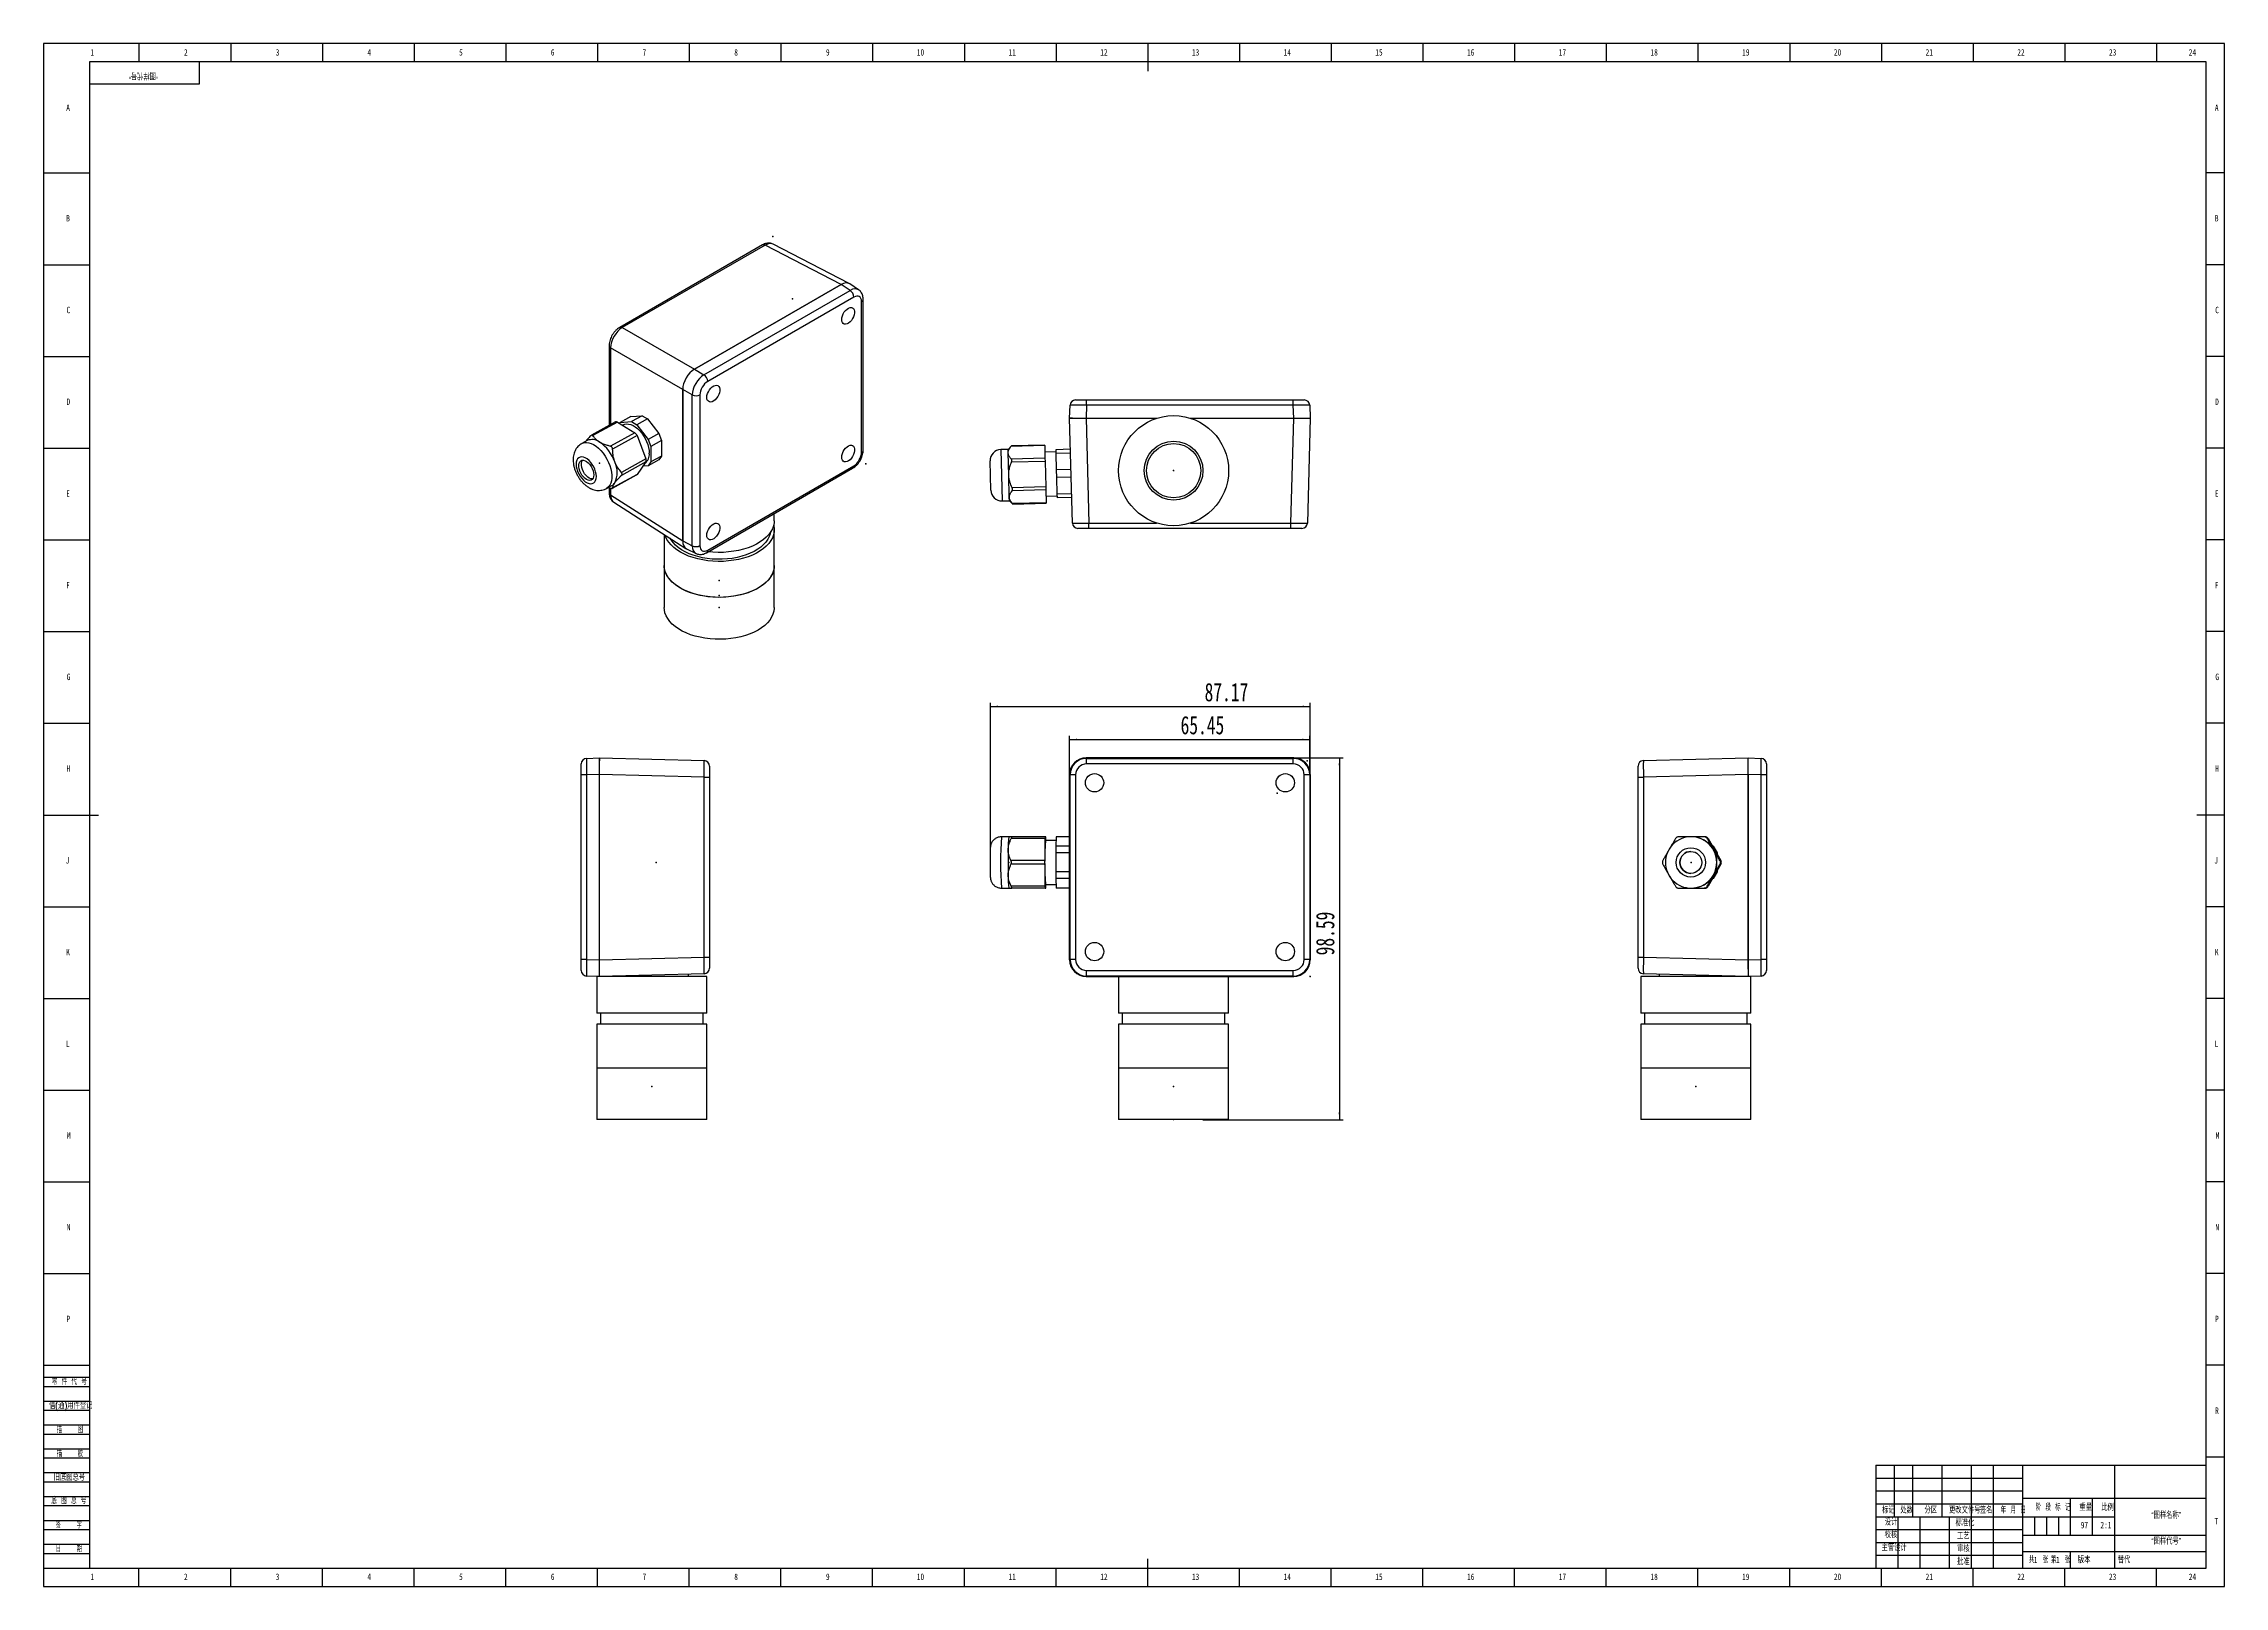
# Model space of a CAD drawing. Header units: millimetres. Extents: x 0 to 1189, y 0 to 841.
import ezdxf

# ---------------------------------------------------------------- set-up
doc = ezdxf.new("R2010")
doc.units = ezdxf.units.MM
doc.header["$PDSIZE"] = -1
for name, color, linetype in [('10', 7, 'Continuous'), ('5', 7, 'Continuous'), ('9', 7, 'Continuous'), ('SLD-0', 7, 'Continuous')]:
    doc.layers.add(name, color=color, linetype=linetype)
doc.styles.add('SLDTEXTSTYLE0', font='TXT', dxfattribs={"width": 0.7, "bigfont": 'bigfont'})
doc.styles.add('SLDTEXTSTYLE1', font='TXT', dxfattribs={"width": 0.6, "bigfont": 'bigfont'})
doc.styles.add('SLDTEXTSTYLE2', font='TXT', dxfattribs={"width": 0.614286, "bigfont": 'bigfont'})
doc.styles.add('SLDTEXTSTYLE3', font='TXT', dxfattribs={"width": 0.62, "bigfont": 'bigfont'})
doc.styles.add('SLDTEXTSTYLE4', font='TXT', dxfattribs={"width": 0.566667, "bigfont": 'bigfont'})
doc.styles.add('SLDTEXTSTYLE5', font='TXT', dxfattribs={"width": 0.7})
doc.dimstyles.new('SLDDIMSTYLE0', dxfattribs={"dimtxt": 10, "dimasz": 4.08, "dimexe": 0, "dimexo": 0.0625, "dimgap": 2.5, "dimtad": 2, "dimlfac": 0.5, "dimrnd": 1e-09, "dimzin": 12, "dimdsep": 46, "dimtxsty": 'SLDTEXTSTYLE5', "dimsah": 1, "dimcen": 0.09, "dimadec": 0, "dimazin": 3, "dimtfac": 1, "dimtofl": 0, "dimtmove": 0, "dimatfit": 3, "dimfxl": 0, "dimfrac": 2, "dimtolj": 1, "dimtzin": 12, "dimarcsym": 0})

msp = doc.modelspace()

# ---------------------------------------------------------------- texts
at = {"layer": '10', "char_height": 3.5}
for s, insert, attachment_point, style in [('1', (26.544, 837.984), 2, 'SLDTEXTSTYLE5'), ('2', (77.544, 837.984), 2, 'SLDTEXTSTYLE5'), ('3', (127.544, 837.984), 2, 'SLDTEXTSTYLE5'), ('4', (177.544, 837.984), 2, 'SLDTEXTSTYLE5'), ('5', (227.544, 837.984), 2, 'SLDTEXTSTYLE5'), ('6', (277.547, 837.984), 2, 'SLDTEXTSTYLE5'), ('7', (327.547, 837.984), 2, 'SLDTEXTSTYLE5'), ('8', (377.547, 837.984), 2, 'SLDTEXTSTYLE5'), ('9', (427.547, 837.984), 2, 'SLDTEXTSTYLE5'), ('10', (478.089, 837.984), 2, 'SLDTEXTSTYLE5'), ('11', (528.089, 837.984), 2, 'SLDTEXTSTYLE5'), ('12', (578.089, 837.984), 2, 'SLDTEXTSTYLE5'), ('13', (628.089, 837.984), 2, 'SLDTEXTSTYLE5'), ('14', (678.089, 837.984), 2, 'SLDTEXTSTYLE5'), ('15', (728.089, 837.984), 2, 'SLDTEXTSTYLE5'), ('16', (778.091, 837.984), 2, 'SLDTEXTSTYLE5'), ('17', (828.091, 837.984), 2, 'SLDTEXTSTYLE5'), ('18', (878.091, 837.984), 2, 'SLDTEXTSTYLE5'), ('19', (928.091, 837.984), 2, 'SLDTEXTSTYLE5'), ('20', (978.089, 837.984), 2, 'SLDTEXTSTYLE5'), ('21', (1028.089, 837.984), 2, 'SLDTEXTSTYLE5'), ('22', (1078.089, 837.984), 2, 'SLDTEXTSTYLE5'), ('23', (1128.089, 837.984), 2, 'SLDTEXTSTYLE5'), ('24', (1171.589, 837.984), 2, 'SLDTEXTSTYLE5'), ('A', (13.32, 807.79), 2, 'SLDTEXTSTYLE5'), ('A', (1184.82, 807.79), 2, 'SLDTEXTSTYLE5'), ('B', (13.32, 747.54), 2, 'SLDTEXTSTYLE5'), ('B', (1184.82, 747.54), 2, 'SLDTEXTSTYLE5'), ('C', (13.482, 697.54), 2, 'SLDTEXTSTYLE5'), ('C', (1184.982, 697.54), 2, 'SLDTEXTSTYLE5'), ('D', (13.484, 647.54), 2, 'SLDTEXTSTYLE5'), ('D', (1184.984, 647.54), 2, 'SLDTEXTSTYLE5'), ('E', (13.318, 597.54), 2, 'SLDTEXTSTYLE5'), ('E', (1184.818, 597.54), 2, 'SLDTEXTSTYLE5'), ('F', (13.279, 547.54), 2, 'SLDTEXTSTYLE5'), ('F', (1184.779, 547.54), 2, 'SLDTEXTSTYLE5'), ('G', (13.594, 497.54), 2, 'SLDTEXTSTYLE5'), ('G', (1185.094, 497.54), 2, 'SLDTEXTSTYLE5'), ('H', (13.484, 447.54), 2, 'SLDTEXTSTYLE5'), ('H', (1184.984, 447.54), 2, 'SLDTEXTSTYLE5'), ('J', (13.015, 397.54), 2, 'SLDTEXTSTYLE5'), ('J', (1184.515, 397.54), 2, 'SLDTEXTSTYLE5'), ('K', (13.32, 347.54), 2, 'SLDTEXTSTYLE5'), ('K', (1184.82, 347.54), 2, 'SLDTEXTSTYLE5'), ('L', (13.181, 297.54), 2, 'SLDTEXTSTYLE5'), ('L', (1184.681, 297.54), 2, 'SLDTEXTSTYLE5'), ('M', (13.707, 247.54), 2, 'SLDTEXTSTYLE5'), ('M', (1185.207, 247.54), 2, 'SLDTEXTSTYLE5'), ('N', (13.603, 197.54), 2, 'SLDTEXTSTYLE5'), ('N', (1185.103, 197.54), 2, 'SLDTEXTSTYLE5'), ('P', (13.444, 147.54), 2, 'SLDTEXTSTYLE5'), ('P', (1184.944, 147.54), 2, 'SLDTEXTSTYLE5'), ('R', (1184.984, 97.54), 2, 'SLDTEXTSTYLE5'), ('“图样名称”', (1157.279, 40.511), 2, 'SLDTEXTSTYLE0'), ('T', (1184.656, 37.234), 2, 'SLDTEXTSTYLE5'), ('校核', (1007.176, 29.857), 2, 'SLDTEXTSTYLE0'), ('97', (1112.669, 35.158), 2, 'SLDTEXTSTYLE5'), ('“图样代号”', (1157.281, 26.366), 2, 'SLDTEXTSTYLE0'), ('主管设计', (1008.926, 22.83), 2, 'SLDTEXTSTYLE0'), ('1', (1085.11, 16.188), 1, 'SLDTEXTSTYLE5'), ('1', (1097.135, 16.188), 1, 'SLDTEXTSTYLE5'), ('1', (26.544, 6.984), 2, 'SLDTEXTSTYLE5'), ('2', (77.544, 6.984), 2, 'SLDTEXTSTYLE5'), ('3', (127.544, 6.984), 2, 'SLDTEXTSTYLE5'), ('4', (177.544, 6.984), 2, 'SLDTEXTSTYLE5'), ('5', (227.544, 6.984), 2, 'SLDTEXTSTYLE5'), ('6', (277.547, 6.984), 2, 'SLDTEXTSTYLE5'), ('7', (327.547, 6.984), 2, 'SLDTEXTSTYLE5'), ('8', (377.547, 6.984), 2, 'SLDTEXTSTYLE5'), ('9', (427.547, 6.984), 2, 'SLDTEXTSTYLE5'), ('10', (478.089, 6.984), 2, 'SLDTEXTSTYLE5'), ('11', (528.089, 6.984), 2, 'SLDTEXTSTYLE5'), ('12', (578.089, 6.984), 2, 'SLDTEXTSTYLE5'), ('13', (628.089, 6.984), 2, 'SLDTEXTSTYLE5'), ('14', (678.089, 6.984), 2, 'SLDTEXTSTYLE5'), ('15', (728.089, 6.984), 2, 'SLDTEXTSTYLE5'), ('16', (778.091, 6.984), 2, 'SLDTEXTSTYLE5'), ('17', (828.091, 6.984), 2, 'SLDTEXTSTYLE5'), ('18', (878.091, 6.984), 2, 'SLDTEXTSTYLE5'), ('19', (928.091, 6.984), 2, 'SLDTEXTSTYLE5'), ('20', (978.089, 6.984), 2, 'SLDTEXTSTYLE5'), ('21', (1028.089, 6.984), 2, 'SLDTEXTSTYLE5'), ('22', (1078.089, 6.984), 2, 'SLDTEXTSTYLE5'), ('23', (1128.089, 6.984), 2, 'SLDTEXTSTYLE5'), ('24', (1171.589, 6.984), 2, 'SLDTEXTSTYLE5')]:
    msp.add_mtext(s, dxfattribs=dict(at, insert=insert, attachment_point=attachment_point, style=style))
at = {"layer": '10', "color": 7, "insert": (1112.526, 16.188), "char_height": 3.5, "attachment_point": 2, "style": 'SLDTEXTSTYLE0'}
msp.add_mtext('版本', dxfattribs=at)
at = {"layer": '9', "color": 7, "char_height": 3.5}
for s, insert, attachment_point, style in [('零 件 代 号', (4.482, 113.36), 1, 'SLDTEXTSTYLE2'), ('借(通)用件登记', (2.933, 100.276), 1, 'SLDTEXTSTYLE0'), ('描    图', (14.352, 87.176), 2, 'SLDTEXTSTYLE4'), ('描    校', (14.319, 74.137), 2, 'SLDTEXTSTYLE4'), ('旧底图总号', (5.459, 61.201), 1, 'SLDTEXTSTYLE0'), ('底 图 总 号', (4.212, 48.433), 1, 'SLDTEXTSTYLE2'), ('标记', (1005.821, 43.306), 2, 'SLDTEXTSTYLE0'), ('设计', (1007.228, 36.767), 2, 'SLDTEXTSTYLE0'), ('处数', (1015.759, 43.306), 2, 'SLDTEXTSTYLE0'), ('分区', (1028.916, 43.306), 2, 'SLDTEXTSTYLE0'), ('更改文件号', (1047.473, 43.306), 2, 'SLDTEXTSTYLE0'), ('标准化', (1047.567, 36.358), 2, 'SLDTEXTSTYLE0'), ('签名', (1059.145, 43.306), 2, 'SLDTEXTSTYLE0'), ('年 月 日', (1073.909, 43.306), 2, 'SLDTEXTSTYLE3'), ('阶 段 标 记', (1095.536, 44.81), 2, 'SLDTEXTSTYLE2'), ('重量', (1113.402, 44.81), 2, 'SLDTEXTSTYLE0'), ('比例', (1125.295, 44.81), 2, 'SLDTEXTSTYLE0'), ('签    字', (13.706, 35.193), 2, 'SLDTEXTSTYLE4'), ('工艺', (1046.681, 29.23), 2, 'SLDTEXTSTYLE0'), ('日    期', (13.783, 22.233), 2, 'SLDTEXTSTYLE4'), ('批准', (1046.662, 15.216), 2, 'SLDTEXTSTYLE0'), ('审核', (1046.68, 22.249), 2, 'SLDTEXTSTYLE0'), ('共  张', (1087.69, 16.188), 2, 'SLDTEXTSTYLE1'), ('第  张', (1099.675, 16.188), 2, 'SLDTEXTSTYLE1')]:
    msp.add_mtext(s, dxfattribs=dict(at, insert=insert, attachment_point=attachment_point, style=style))
at = {"layer": 'SLD-0', "insert": (54.372, 821.87), "char_height": 3.5, "attachment_point": 2, "rotation": 180, "style": 'SLDTEXTSTYLE0'}
msp.add_mtext('“图样代号”', dxfattribs=at)
at = {"layer": 'SLD-0', "char_height": 3.5}
for s, insert, attachment_point, style in [('2:1', (1124.437, 35.158), 2, 'SLDTEXTSTYLE5'), ('替代', (1130.851, 16.188), 1, 'SLDTEXTSTYLE0')]:
    msp.add_mtext(s, dxfattribs=dict(at, insert=insert, attachment_point=attachment_point, style=style))

# ---------------------------------------------------------------- blocks, each defined once
blk = doc.blocks.new('_D')
at = {"layer": '10'}
for p, q in [((681.6, 451.6), (708.6, 451.6)), ((706.6, 451.6), (706.6, 254.4)), ((632.1, 254.4), (708.6, 254.4))]:
    blk.add_line(p, q, dxfattribs=at)
for points in [[(706.6, 451.6), (706, 447.5), (707.1, 447.5)], [(706.6, 254.4), (707.1, 258.5), (706, 258.5)]]:
    blk.add_solid(points, dxfattribs=at)
at = {"layer": '10', "insert": (693.7, 344), "char_height": 10, "attachment_point": 1, "rotation": 90, "style": 'SLDTEXTSTYLE5'}
blk.add_mtext('98.59', dxfattribs=at)
blk = doc.blocks.new('_D_1')
at = {"layer": '10'}
for p, q in [((516.2, 394.6), (516.2, 481.6)), ((516.2, 479.6), (690.5, 479.6)), ((690.5, 442.6), (690.5, 481.6))]:
    blk.add_line(p, q, dxfattribs=at)
for points in [[(516.2, 479.6), (520.3, 479.1), (520.3, 480.1)], [(690.5, 479.6), (686.5, 480.1), (686.5, 479.1)]]:
    blk.add_solid(points, dxfattribs=at)
at = {"layer": '10', "insert": (633, 492.5), "char_height": 10, "attachment_point": 1, "style": 'SLDTEXTSTYLE5'}
blk.add_mtext('87.17', dxfattribs=at)
blk = doc.blocks.new('_D_2')
at = {"layer": '10'}
for p, q in [((559.4, 442.6), (559.4, 463.6)), ((559.4, 461.6), (690.3, 461.6)), ((690.3, 442.4), (690.3, 463.6))]:
    blk.add_line(p, q, dxfattribs=at)
for points in [[(559.4, 461.6), (563.5, 461.1), (563.5, 462.1)], [(690.3, 461.6), (686.2, 462.1), (686.2, 461.1)]]:
    blk.add_solid(points, dxfattribs=at)
at = {"layer": '10', "insert": (619.9, 474.5), "char_height": 10, "attachment_point": 1, "style": 'SLDTEXTSTYLE5'}
blk.add_mtext('65.45', dxfattribs=at)

# ---------------------------------------------------------------- dimensions: what is measured, and where the dimension line sits
at = {"layer": '10'}
for base, p1, p2, angle, picture, middle in [((690.55, 479.625), (516.212, 394.632), (690.55, 442.631), 0, '_D_1', (643.962, 479.625)), ((690.302, 461.625), (559.41, 442.631), (690.302, 442.383), 0, '_D_2', (630.836, 461.625)), ((706.552, 254.437), (681.555, 451.625), (632.09, 254.437), 90, '_D', (706.552, 354.96))]:
    dim = msp.add_linear_dim(base=base, p1=p1, p2=p2, angle=angle, dimstyle='SLDDIMSTYLE0', dxfattribs=at)
    dim.commit()
    dim.dimension.update_dxf_attribs({"geometry": picture, "text_midpoint": middle, "dimtype": 160})

# ---------------------------------------------------------------- linework, layer by layer
at = {"color": 7, "linetype": 'Continuous', "lineweight": 25}
for p, q in [((391.97, 731.262), (314.075, 686.294)), ((393.414, 731.144), (315.52, 686.177)), ((434.831, 709.675), (393.414, 731.144)), ((439.21, 710.187), (397.769, 731.668)), ((354.822, 663.487), (434.831, 709.675)), ((434.831, 709.675), (354.823, 663.488)), ((360.021, 660.485), (439.68, 706.471)), ((441.727, 702.841), (362.068, 656.855)), ((439.68, 706.471), (434.831, 709.675)), ((444.361, 706.803), (439.483, 710.026)), ((446.846, 619.429), (446.846, 701.617)), ((445.967, 618.204), (445.967, 700.393)), ((315.52, 686.177), (354.823, 663.488)), ((308.334, 676.35), (308.334, 632.814)), ((348.462, 652.469), (309.158, 675.158)), ((309.158, 675.158), (309.158, 633.265)), ((354.822, 663.487), (360.021, 660.485)), ((353.661, 649.469), (348.462, 652.471)), ((348.462, 569.877), (348.462, 652.471)), ((348.462, 652.469), (348.462, 569.877)), ((353.661, 567.28), (353.661, 649.469)), ((357.828, 649.511), (357.828, 567.322)), ((559.41, 636.754), (559.658, 643.858)), ((562.656, 646.754), (568.653, 646.754)), ((568.653, 643.858), (568.404, 636.754)), ((568.653, 643.858), (568.653, 646.754)), ((568.653, 646.754), (681.307, 646.754)), ((681.307, 643.858), (568.653, 643.858)), ((681.307, 643.858), (681.307, 646.754)), ((681.307, 646.754), (687.304, 646.754)), ((681.555, 636.754), (681.307, 643.858)), ((690.302, 643.858), (690.55, 636.754)), ((311.882, 634.757), (298.678, 627.524)), ((312.843, 634.636), (299.511, 627.333)), ((312.843, 634.636), (322.381, 628.834)), ((313.951, 633.962), (314.335, 634.518)), ((320.138, 637.697), (314.335, 634.518)), ((314.335, 634.518), (320.531, 634.992)), ((316.199, 633.212), (315.665, 632.92)), ((320.138, 637.697), (326.334, 638.171)), ((326.334, 638.171), (320.531, 634.992)), ((320.531, 634.992), (323.398, 633.247)), ((329.201, 636.426), (323.398, 633.247)), ((323.398, 633.247), (329.593, 625.236)), ((326.334, 638.171), (329.201, 636.426)), ((329.201, 636.426), (335.396, 628.415)), ((560.946, 636.754), (559.41, 636.754)), ((559.41, 636.754), (568.407, 636.754)), ((560.905, 579.675), (559.41, 636.754)), ((568.407, 636.754), (569.902, 579.675)), ((568.407, 636.754), (606.843, 636.754)), ((625.337, 636.754), (681.555, 636.754)), ((680.061, 579.675), (681.555, 636.754)), ((681.555, 636.754), (690.552, 636.754)), ((690.552, 636.754), (689.058, 579.675)), ((296.378, 624.634), (293.477, 623.045)), ((322.381, 628.834), (309.049, 621.53)), ((323.573, 627.292), (310.241, 619.989)), ((323.573, 627.292), (328.342, 614.593)), ((335.396, 628.415), (329.593, 625.236)), ((329.593, 625.236), (331.027, 621.418)), ((336.83, 624.597), (331.027, 621.418)), ((331.027, 621.418), (331.027, 612.932)), ((335.396, 628.415), (336.83, 624.597)), ((336.83, 624.597), (336.83, 616.111)), ((525.842, 619.806), (521.843, 619.701)), ((521.843, 619.701), (522.576, 591.711)), ((527.649, 621.71), (525.842, 619.806)), ((525.891, 617.931), (525.842, 619.806)), ((545.794, 621.917), (527.42, 621.436)), ((545.787, 622.185), (527.645, 621.71)), ((545.787, 622.185), (545.794, 621.917)), ((545.794, 621.917), (545.975, 614.991)), ((551.886, 618.487), (545.888, 618.33)), ((559.852, 619.862), (551.855, 619.653)), ((551.855, 619.653), (551.91, 617.57)), ((328.342, 614.593), (315.01, 607.289)), ((328.342, 612.959), (315.01, 605.656)), ((328.342, 612.959), (323.573, 606.062)), ((329.593, 610.858), (326.739, 610.64)), ((335.396, 614.037), (329.593, 610.858)), ((331.027, 612.932), (329.593, 610.858)), ((336.83, 616.111), (331.027, 612.932)), ((336.83, 616.111), (335.396, 614.037)), ((361.447, 563.5), (441.106, 609.487)), ((362.068, 564.874), (441.727, 610.86)), ((516.421, 597.552), (516.003, 613.546)), ((526.209, 605.811), (525.891, 617.931)), ((545.975, 614.991), (527.602, 614.51)), ((546.02, 613.26), (527.647, 612.779)), ((545.975, 614.991), (546.02, 613.26)), ((546.02, 613.26), (546.383, 599.408)), ((559.907, 617.78), (551.91, 617.57)), ((551.91, 617.57), (552.145, 608.573)), ((560.142, 608.783), (552.145, 608.573)), ((552.145, 608.573), (552.254, 604.409)), ((306.929, 598.488), (309.831, 600.078)), ((307.842, 598.988), (309.049, 598.667)), ((308.334, 598.858), (308.334, 596.199)), ((309.158, 598.647), (309.158, 595.007)), ((309.158, 595.007), (348.462, 569.877)), ((310.138, 598.617), (323.342, 605.85)), ((323.573, 606.062), (310.241, 598.759)), ((526.526, 593.69), (526.209, 605.811)), ((546.383, 599.408), (528.01, 598.927)), ((546.428, 597.677), (528.055, 597.196)), ((546.383, 599.408), (546.428, 597.677)), ((546.428, 597.677), (546.61, 590.751)), ((560.251, 604.618), (552.254, 604.409)), ((552.254, 604.409), (552.49, 595.412)), ((560.487, 595.622), (552.49, 595.412)), ((552.49, 595.412), (552.544, 593.33)), ((310.883, 590.972), (350.209, 565.828)), ((398.36, 580.949), (398.36, 584.81)), ((522.576, 591.711), (526.575, 591.815)), ((526.575, 591.815), (526.526, 593.69)), ((526.575, 591.815), (528.479, 590.008)), ((546.61, 590.751), (528.237, 590.27)), ((528.476, 590.008), (546.617, 590.483)), ((546.516, 594.338), (552.514, 594.495)), ((546.61, 590.751), (546.617, 590.483)), ((560.542, 593.539), (552.544, 593.33)), ((338.36, 573.404), (338.36, 556.453)), ((398.36, 556.453), (398.36, 576.05)), ((569.902, 576.754), (563.904, 576.754)), ((569.902, 576.754), (569.902, 579.675)), ((569.902, 579.675), (606.843, 579.675)), ((680.061, 576.754), (569.902, 576.754)), ((625.337, 579.675), (680.061, 579.675)), ((680.061, 576.754), (680.061, 579.675)), ((686.059, 576.754), (680.061, 576.754)), ((348.462, 569.877), (353.661, 567.28)), ((350.484, 565.672), (355.715, 563.06)), ((338.36, 556.453), (338.36, 533.589)), ((398.36, 533.589), (398.36, 556.453)), ((293.067, 442.383), (293.067, 448.379)), ((293.067, 341.728), (293.067, 442.383)), ((295.962, 442.383), (293.067, 442.383)), ((295.962, 451.377), (303.067, 451.625)), ((303.067, 442.631), (295.962, 442.383)), ((295.962, 442.383), (295.962, 341.728)), ((303.067, 451.625), (303.067, 450.089)), ((303.067, 451.625), (360.145, 450.131)), ((303.067, 442.628), (303.067, 451.625)), ((303.067, 341.48), (303.067, 442.628)), ((360.145, 441.134), (303.067, 442.628)), ((360.145, 342.975), (360.145, 441.134)), ((360.145, 441.134), (363.067, 441.134)), ((363.067, 447.132), (363.067, 441.134)), ((363.067, 441.134), (363.067, 342.975)), ((559.658, 442.383), (559.41, 442.631)), ((559.41, 341.48), (559.41, 442.631)), ((559.41, 442.628), (559.41, 341.48)), ((562.656, 442.383), (559.658, 442.383)), ((559.658, 341.728), (559.658, 442.383)), ((562.656, 442.383), (562.656, 341.728)), ((568.404, 451.625), (568.653, 451.377)), ((568.404, 451.625), (681.555, 451.625)), ((681.555, 451.625), (568.407, 451.625)), ((568.653, 448.379), (568.653, 451.377)), ((568.653, 451.377), (681.307, 451.377)), ((681.307, 448.379), (568.653, 448.379)), ((681.307, 451.377), (681.555, 451.625)), ((681.307, 448.379), (681.307, 451.377)), ((690.302, 442.383), (687.304, 442.383)), ((687.304, 341.728), (687.304, 442.383)), ((690.55, 442.631), (690.302, 442.383)), ((690.302, 442.383), (690.302, 341.728)), ((690.55, 442.631), (690.55, 341.48)), ((690.552, 341.48), (690.552, 442.628)), ((869.306, 441.134), (869.306, 447.132)), ((869.306, 441.134), (872.228, 441.134)), ((869.306, 342.975), (869.306, 441.134)), ((872.228, 450.131), (929.306, 451.625)), ((929.306, 442.628), (872.228, 441.134)), ((872.228, 441.134), (872.228, 342.975)), ((929.306, 451.625), (936.411, 451.377)), ((929.306, 442.631), (929.306, 451.625)), ((936.411, 442.383), (929.306, 442.631)), ((929.306, 341.48), (929.306, 442.631)), ((929.306, 442.628), (929.306, 341.48)), ((936.411, 341.728), (936.411, 442.383)), ((939.306, 442.383), (936.411, 442.383)), ((939.306, 448.379), (939.306, 442.383)), ((939.306, 442.383), (939.306, 341.728)), ((526.209, 408.632), (522.21, 408.632)), ((526.204, 408.632), (526.199, 408.627)), ((545.975, 407.632), (527.602, 407.632)), ((546.02, 408.632), (527.647, 408.632)), ((545.975, 407.632), (545.794, 395.632)), ((546.383, 408.632), (546.02, 408.632)), ((552.054, 406.632), (546.202, 406.632)), ((546.444, 406.632), (546.428, 407.632)), ((552.145, 408.632), (551.91, 403.436)), ((559.41, 408.632), (552.145, 408.632)), ((898.363, 408.632), (898.259, 408.632)), ((905.813, 408.632), (905.332, 408.632)), ((907.544, 407.632), (907.063, 407.632)), ((907.544, 407.632), (914.47, 395.632)), ((545.794, 395.632), (527.42, 395.632)), ((545.794, 393.632), (527.42, 393.632)), ((545.794, 393.632), (545.975, 381.632)), ((551.91, 403.436), (551.855, 399.828)), ((559.41, 399.828), (551.855, 399.828)), ((551.855, 399.828), (551.855, 389.436)), ((559.41, 403.436), (551.91, 403.436)), ((914.47, 393.632), (907.544, 381.632)), ((909.783, 403.754), (910.332, 403.436)), ((909.887, 403.572), (910.123, 403.436)), ((910.123, 403.436), (912.205, 399.828)), ((910.332, 403.436), (910.123, 403.436)), ((910.332, 403.436), (912.415, 399.828)), ((912.205, 399.828), (912.205, 399.556)), ((912.415, 399.828), (912.205, 399.828)), ((912.415, 399.828), (912.415, 399.193)), ((914.47, 395.632), (913.989, 395.632)), ((914.47, 393.632), (913.989, 393.632)), ((522.21, 380.632), (526.209, 380.632)), ((526.199, 380.637), (526.204, 380.632)), ((545.975, 381.632), (527.602, 381.632)), ((546.02, 380.632), (527.647, 380.632)), ((546.02, 380.632), (546.383, 380.632)), ((546.202, 382.632), (552.054, 382.632)), ((546.428, 381.632), (546.444, 382.632)), ((559.41, 389.436), (551.855, 389.436)), ((551.855, 389.436), (551.91, 385.828)), ((559.41, 385.828), (551.91, 385.828)), ((551.91, 385.828), (552.145, 380.632)), ((559.41, 380.632), (552.145, 380.632)), ((898.259, 380.632), (898.363, 380.632)), ((905.813, 380.632), (905.332, 380.632)), ((907.544, 381.632), (907.063, 381.632)), ((910.332, 385.828), (909.783, 385.511)), ((910.123, 385.828), (909.887, 385.692)), ((912.205, 389.436), (910.123, 385.828)), ((910.332, 385.828), (910.123, 385.828)), ((912.415, 389.436), (910.332, 385.828)), ((912.205, 389.708), (912.205, 389.436)), ((912.415, 389.436), (912.205, 389.436)), ((912.415, 390.071), (912.415, 389.436)), ((293.067, 335.732), (293.067, 341.728)), ((295.962, 341.728), (293.067, 341.728)), ((295.962, 341.728), (303.067, 341.48)), ((303.067, 341.48), (360.145, 342.975)), ((303.067, 332.483), (303.067, 341.48)), ((360.145, 333.978), (303.067, 332.483)), ((351.606, 332.437), (351.606, 333.754)), ((360.145, 342.975), (363.067, 342.975)), ((363.067, 342.975), (363.067, 336.977)), ((559.41, 341.48), (559.658, 341.728)), ((562.656, 341.728), (559.658, 341.728)), ((568.653, 332.733), (568.653, 335.732)), ((568.653, 335.732), (681.307, 335.732)), ((681.307, 332.733), (681.307, 335.732)), ((690.302, 341.728), (687.304, 341.728)), ((690.302, 341.728), (690.55, 341.48)), ((869.306, 342.975), (872.228, 342.975)), ((869.306, 336.977), (869.306, 342.975)), ((872.228, 342.975), (929.306, 341.48)), ((929.306, 332.483), (872.228, 333.978)), ((880.767, 333.754), (880.767, 332.437)), ((929.306, 341.48), (936.411, 341.728)), ((929.306, 336.45), (929.306, 341.48)), ((929.306, 341.48), (929.306, 332.483)), ((939.306, 341.728), (936.411, 341.728)), ((939.306, 341.728), (939.306, 335.732)), ((303.067, 332.485), (295.962, 332.733)), ((301.606, 332.437), (301.606, 312.437)), ((360.787, 332.437), (301.606, 332.437)), ((311.606, 332.707), (311.606, 332.437)), ((361.606, 332.437), (360.787, 332.437)), ((361.606, 312.437), (361.606, 332.437)), ((568.653, 332.733), (568.404, 332.485)), ((681.555, 332.485), (568.404, 332.485)), ((568.407, 332.483), (681.555, 332.483)), ((681.307, 332.733), (568.653, 332.733)), ((586.09, 332.437), (586.09, 312.437)), ((646.09, 332.437), (586.09, 332.437)), ((596.09, 332.483), (596.09, 332.437)), ((636.09, 332.437), (636.09, 332.483)), ((646.09, 312.437), (646.09, 332.437)), ((681.555, 332.485), (681.307, 332.733)), ((870.767, 332.437), (870.767, 312.437)), ((930.767, 332.437), (870.767, 332.437)), ((920.767, 332.437), (920.767, 332.707)), ((936.411, 332.733), (929.306, 332.485)), ((930.767, 312.437), (930.767, 332.437)), ((360.787, 312.437), (301.606, 312.437)), ((303.606, 312.437), (303.606, 306.437)), ((359.606, 306.437), (359.606, 312.437)), ((361.606, 312.437), (360.787, 312.437)), ((646.09, 312.437), (586.09, 312.437)), ((588.09, 312.437), (588.09, 306.437)), ((644.09, 306.437), (644.09, 312.437)), ((930.767, 312.437), (870.767, 312.437)), ((872.767, 312.437), (872.767, 306.437)), ((928.767, 306.437), (928.767, 312.437)), ((301.606, 306.437), (301.606, 282.437)), ((360.787, 306.437), (301.606, 306.437)), ((361.606, 306.437), (360.787, 306.437)), ((361.606, 282.437), (361.606, 306.437)), ((586.09, 306.437), (586.09, 282.437)), ((646.09, 306.437), (586.09, 306.437)), ((646.09, 282.437), (646.09, 306.437)), ((870.767, 306.437), (870.767, 282.437)), ((930.767, 306.437), (870.767, 306.437)), ((930.767, 282.437), (930.767, 306.437)), ((301.606, 282.437), (301.606, 254.437)), ((361.606, 282.437), (301.606, 282.437)), ((360.787, 282.437), (301.606, 282.437)), ((361.606, 282.437), (360.787, 282.437)), ((361.606, 254.437), (361.606, 282.437)), ((586.09, 282.437), (586.09, 254.437)), ((646.09, 282.437), (586.09, 282.437)), ((646.09, 254.437), (646.09, 282.437)), ((870.767, 282.437), (870.767, 254.437)), ((930.767, 282.437), (870.767, 282.437)), ((930.767, 254.437), (930.767, 282.437)), ((361.606, 254.437), (301.606, 254.437)), ((646.09, 254.437), (586.09, 254.437)), ((930.767, 254.437), (870.767, 254.437))]:
    msp.add_line(p, q, dxfattribs=at)
at = {"color": 7, "linetype": 'Continuous'}
for p, q in [((397.656, 735.916), (397.554, 735.857)), ((397.656, 735.916), (397.656, 735.68)), ((408.295, 701.863), (408.193, 701.804)), ((408.295, 701.863), (408.295, 701.627)), ((303.105, 612.356), (303.204, 612.296)), ((303.105, 612.356), (303.105, 612.121)), ((448.263, 611.982), (448.161, 611.923)), ((448.263, 611.982), (448.263, 612.218)), ((616.09, 608.214), (616.234, 608.214)), ((616.09, 608.214), (616.09, 607.926)), ((368.36, 548.287), (368.36, 548.523)), ((368.36, 548.287), (368.483, 548.331)), ((368.36, 540.122), (368.156, 540.24)), ((368.36, 540.122), (368.462, 540.181)), ((368.36, 533.589), (368.36, 533.825)), ((368.36, 533.589), (368.462, 533.648)), ((688.981, 450.054), (688.837, 450.054)), ((688.981, 450.054), (688.981, 449.766)), ((672.528, 432.323), (672.383, 432.323)), ((672.528, 432.323), (672.528, 432.035)), ((334.01, 394.632), (333.865, 394.632)), ((334.01, 394.632), (334.01, 394.344)), ((526.209, 394.632), (526.205, 394.632)), ((526.209, 394.632), (526.209, 394.344)), ((898.363, 394.632), (898.508, 394.632)), ((898.363, 394.632), (898.363, 394.344)), ((690.55, 332.485), (690.406, 332.485)), ((690.55, 332.485), (690.55, 332.774)), ((331.606, 272.437), (331.572, 272.437)), ((331.606, 272.437), (331.606, 272.725)), ((616.09, 272.437), (616.09, 272.725)), ((616.09, 272.437), (616.23, 272.437)), ((900.767, 272.437), (900.767, 272.725)), ((900.767, 272.437), (900.801, 272.437)), ((616.09, 254.437), (616.09, 254.725)), ((616.09, 254.437), (616.234, 254.437))]:
    msp.add_line(p, q, dxfattribs=at)
at = {"color": 7, "linetype": 'Continuous', "lineweight": 25, "flags": 128}
for points in [[(435.132, 690.604), (435.227, 691.601), (435.508, 692.654), (435.959, 693.706), (436.556, 694.701), (437.267, 695.586), (438.053, 696.311), (438.873, 696.84), (439.681, 697.142), (440.435, 697.201), (441.093, 697.015), (441.621, 696.594), (441.989, 695.959), (442.179, 695.146), (442.179, 694.198), (441.989, 693.167), (441.621, 692.107), (441.093, 691.076), (440.435, 690.13), (439.681, 689.319), (438.873, 688.688), (438.053, 688.27), (437.267, 688.088), (436.556, 688.151), (435.959, 688.457), (435.508, 688.989), (435.227, 689.718), (435.132, 690.604)], [(361.593, 648.151), (361.688, 649.147), (361.969, 650.2), (362.42, 651.253), (363.017, 652.248), (363.728, 653.132), (364.514, 653.858), (365.334, 654.386), (366.142, 654.688), (366.896, 654.748), (367.554, 654.562), (368.082, 654.141), (368.45, 653.506), (368.64, 652.693), (368.64, 651.745), (368.45, 650.713), (368.082, 649.654), (367.554, 648.623), (366.896, 647.677), (366.142, 646.866), (365.334, 646.235), (364.514, 645.817), (363.728, 645.635), (363.017, 645.698), (362.42, 646.004), (361.969, 646.536), (361.688, 647.264), (361.593, 648.151)], [(316.199, 633.212), (316.814, 633.482), (317.834, 633.686), (318.947, 633.645), (320.126, 633.359), (321.347, 632.835), (322.582, 632.084), (323.802, 631.123), (324.982, 629.973), (326.094, 628.661), (327.115, 627.216), (328.02, 625.669), (328.789, 624.056), (329.407, 622.412), (329.858, 620.774), (330.132, 619.179), (330.225, 617.663)], [(293.479, 623.046), (293.755, 623.185), (294.814, 623.522), (295.979, 623.611), (297.225, 623.45), (298.53, 623.043), (299.867, 622.396), (301.21, 621.523), (302.535, 620.44), (303.813, 619.17), (305.022, 617.735), (306.136, 616.165), (307.135, 614.491), (308, 612.743), (308.712, 610.957), (309.259, 609.167), (309.629, 607.409), (309.817, 605.716), (309.817, 604.121), (309.629, 602.655), (309.259, 601.348), (308.712, 600.224), (308, 599.304), (307.135, 598.608), (306.939, 598.494)], [(435.132, 615.482), (435.227, 616.479), (435.508, 617.532), (435.959, 618.584), (436.556, 619.579), (437.267, 620.464), (438.053, 621.19), (438.873, 621.718), (439.681, 622.02), (440.435, 622.08), (441.093, 621.894), (441.621, 621.472), (441.989, 620.838), (442.179, 620.025), (442.179, 619.077), (441.989, 618.045), (441.621, 616.985), (441.093, 615.954), (440.435, 615.008), (439.681, 614.198), (438.873, 613.566), (438.053, 613.148), (437.267, 612.966), (436.556, 613.03), (435.959, 613.336), (435.508, 613.867), (435.227, 614.596), (435.132, 615.482)], [(290.344, 611.732), (290.438, 610.475), (290.716, 609.146), (291.169, 607.792), (291.781, 606.457), (292.532, 605.188), (293.396, 604.028), (294.344, 603.016), (295.343, 602.187), (296.359, 601.569), (297.358, 601.183), (298.305, 601.042), (299.169, 601.151), (299.92, 601.506), (300.533, 602.095), (300.986, 602.899), (301.264, 603.889), (301.358, 605.032), (301.264, 606.29), (300.986, 607.618), (300.533, 608.973), (299.92, 610.307), (299.169, 611.576), (298.305, 612.737), (297.358, 613.749), (296.359, 614.578), (295.343, 615.196), (294.344, 615.582), (293.396, 615.723), (292.532, 615.614), (291.781, 615.259), (291.169, 614.669), (290.716, 613.866), (290.438, 612.876), (290.344, 611.732)], [(299.981, 605.87), (299.884, 604.875), (299.599, 604.045), (299.139, 603.417), (298.525, 603.022), (297.785, 602.877), (296.956, 602.989), (296.074, 603.354), (295.183, 603.954), (294.322, 604.761), (293.533, 605.737), (292.852, 606.837), (292.312, 608.009), (291.937, 609.199), (291.745, 610.35), (291.745, 611.41), (291.937, 612.328), (292.312, 613.061), (292.852, 613.576), (293.533, 613.847), (294.322, 613.864), (295.183, 613.624), (296.074, 613.138), (296.956, 612.431), (297.785, 611.534), (298.525, 610.49), (299.139, 609.347), (299.599, 608.159), (299.884, 606.982), (299.981, 605.87)], [(299.371, 603.678), (299.236, 603.672), (298.407, 603.784), (297.525, 604.149), (296.633, 604.749), (295.773, 605.556), (294.984, 606.532), (294.303, 607.632), (293.763, 608.804), (293.388, 609.994), (293.196, 611.145), (293.196, 612.205), (293.388, 613.122), (293.763, 613.856), (293.782, 613.881)], [(398.058, 578.499), (398.134, 578.172), (398.349, 576.528), (398.292, 574.881), (397.964, 573.243), (397.368, 571.632), (396.509, 570.06), (395.395, 568.542), (394.036, 567.093), (392.445, 565.724), (390.636, 564.449), (388.625, 563.28), (386.431, 562.225), (384.073, 561.296), (381.572, 560.501), (378.952, 559.846), (376.236, 559.338), (373.449, 558.982), (370.616, 558.78), (367.762, 558.734), (364.913, 558.846), (362.096, 559.113), (359.336, 559.533), (356.657, 560.103), (354.084, 560.817), (351.641, 561.67), (349.349, 562.652), (347.229, 563.756), (345.3, 564.972), (343.581, 566.287), (342.085, 567.691), (340.828, 569.171), (339.82, 570.713), (339.07, 572.303), (338.79, 573.129)], [(396.24, 574.554), (396.102, 573.858), (395.596, 572.299), (394.828, 570.776), (393.805, 569.304), (392.537, 567.897), (391.037, 566.568), (389.318, 565.33), (387.397, 564.196), (385.292, 563.176), (383.025, 562.28), (380.617, 561.516), (378.09, 560.893), (375.47, 560.415), (372.781, 560.088), (370.05, 559.915), (367.302, 559.897), (364.565, 560.035), (361.864, 560.327), (359.225, 560.77), (356.675, 561.36), (354.237, 562.092), (351.935, 562.959), (349.792, 563.951), (347.827, 565.06), (346.06, 566.275), (344.508, 567.584), (343.185, 568.974), (342.105, 570.433), (341.568, 571.352)], [(361.593, 573.029), (361.688, 574.026), (361.969, 575.079), (362.42, 576.131), (363.017, 577.126), (363.728, 578.011), (364.514, 578.736), (365.334, 579.265), (366.142, 579.567), (366.896, 579.626), (367.554, 579.44), (368.082, 579.019), (368.45, 578.384), (368.64, 577.571), (368.64, 576.623), (368.45, 575.592), (368.082, 574.532), (367.554, 573.501), (366.896, 572.555), (366.142, 571.744), (365.334, 571.113), (364.514, 570.695), (363.728, 570.513), (363.017, 570.577), (362.42, 570.882), (361.969, 571.414), (361.688, 572.143), (361.593, 573.029)], [(398.36, 580.949), (398.292, 579.78), (397.964, 578.143), (397.368, 576.531), (396.509, 574.959), (395.395, 573.442), (394.036, 571.992), (392.445, 570.624), (390.636, 569.349), (388.625, 568.179), (386.431, 567.125), (384.073, 566.196), (381.572, 565.4), (378.952, 564.746), (376.236, 564.238), (373.449, 563.881), (370.616, 563.679), (367.762, 563.634), (364.913, 563.745), (362.292, 563.988)], [(398.36, 556.453), (398.352, 556.04), (398.148, 554.397), (397.674, 552.771), (396.936, 551.179), (395.938, 549.635), (394.69, 548.153), (393.205, 546.745), (391.494, 545.426), (389.573, 544.206), (387.461, 543.098), (385.175, 542.11), (382.738, 541.252), (380.17, 540.532), (377.495, 539.956), (374.737, 539.53), (371.922, 539.256), (369.074, 539.139), (366.22, 539.178), (363.385, 539.374), (360.595, 539.724), (357.876, 540.226), (355.252, 540.875), (352.746, 541.665), (350.382, 542.588), (348.18, 543.638), (346.162, 544.803), (344.344, 546.074), (342.744, 547.439), (341.375, 548.885), (340.252, 550.4), (339.382, 551.97), (338.775, 553.581), (338.437, 555.217), (338.36, 556.453)], [(398.36, 556.453), (398.292, 555.284), (397.964, 553.646), (397.368, 552.035), (396.509, 550.463), (395.395, 548.945), (394.036, 547.496), (392.445, 546.127), (390.636, 544.852), (388.625, 543.683), (386.431, 542.628), (384.073, 541.699), (381.572, 540.904), (378.952, 540.249), (376.236, 539.741), (373.449, 539.385), (370.616, 539.183), (367.762, 539.137), (364.913, 539.249), (362.096, 539.516), (359.336, 539.936), (356.657, 540.506), (354.084, 541.221), (351.641, 542.073), (349.349, 543.055), (347.229, 544.159), (345.3, 545.375), (343.581, 546.69), (342.085, 548.094), (340.828, 549.574), (339.82, 551.116), (339.07, 552.706), (338.586, 554.33), (338.372, 555.974), (338.36, 556.453)], [(398.36, 533.589), (398.352, 533.177), (398.148, 531.533), (397.674, 529.908), (396.936, 528.316), (395.938, 526.772), (394.69, 525.289), (393.205, 523.882), (391.494, 522.563), (389.573, 521.343), (387.461, 520.235), (385.175, 519.247), (382.738, 518.389), (380.17, 517.669), (377.495, 517.093), (374.737, 516.667), (371.922, 516.393), (369.074, 516.276), (366.22, 516.315), (363.385, 516.511), (360.595, 516.861), (357.876, 517.363), (355.252, 518.012), (352.746, 518.801), (350.382, 519.725), (348.18, 520.774), (346.162, 521.94), (344.344, 523.211), (342.744, 524.576), (341.375, 526.022), (340.252, 527.537), (339.382, 529.107), (338.775, 530.717), (338.437, 532.354), (338.36, 533.589)]]:
    msp.add_lwpolyline(points, dxfattribs=at)
at = {"color": 7, "linetype": 'Continuous', "lineweight": 25}
for centre, radius in [((616.09, 608.214), 30), ((616.09, 608.214), 16), ((616.09, 608.214), 14.8), ((572.98, 438.055), 5), ((676.98, 438.055), 5), ((898.103, 394.633), 7.999), ((898.1, 394.633), 5.999), ((572.98, 346.055), 5), ((676.98, 346.055), 5)]:
    msp.add_circle(centre, radius, dxfattribs=at)
for centre, radius, start, end in [((392.588, 729.924), 1.474, 55.910064, 114.803431), ((437.099, 702.623), 4.633, 2.695203, 56.149957), ((445.368, 701.751), 1.484, 293.824031, 354.823763), ((314.694, 684.957), 1.473, 55.906462, 114.846604), ((309.802, 676.484), 1.474, 185.21343, 244.096667), ((357.44, 656.637), 4.633, 2.695203, 56.149957), ((355.703, 653.629), 4.634, 243.854, 297.300653), ((562.656, 643.754), 3, 90, 178), ((687.304, 643.754), 3, 2, 90), ((312.257, 633.861), 0.972, 52.948983, 112.701802), ((299.004, 618.357), 6.805, 52.948983, 112.701802), ((290.862, 605.697), 21.844, 19.516698, 55.911137), ((320.632, 626.25), 3.121, 19.516698, 55.911137), ((445.368, 619.562), 1.484, 293.820839, 354.85902), ((522.001, 613.703), 6, 91.5, 181.5), ((299.687, 607.279), 13.079, 334.085253, 25.914747), ((324.357, 616.996), 5.905, 306.055728, 6.481177), ((326.662, 613.776), 1.868, 334.085253, 25.914747), ((440.251, 610.7), 1.484, 305.137503, 6.174677), ((309.802, 596.333), 1.474, 185.198228, 244.097937), ((307.567, 604.171), 4.677, 298.941187, 326.113584), ((323.019, 606.435), 0.668, 298.941187, 326.113584), ((522.419, 597.709), 6, 181.5, 271.5), ((563.904, 579.754), 3, 181.5, 270), ((686.059, 579.754), 3, 270, 358.5), ((355.703, 571.44), 4.634, 243.854, 297.300653), ((360.592, 564.714), 1.485, 305.173949, 6.171378), ((296.067, 448.379), 3, 92, 180), ((360.067, 447.132), 3, 0, 88.5), ((872.306, 447.132), 3, 91.5, 180), ((936.306, 448.379), 3, 0, 88), ((733.541, 394.632), 211.794, 176.209877, 183.790123), ((574.781, 402.923), 48.906, 173.295886, 181.512111), ((719.888, 394.632), 174.1, 176.047712, 183.952288), ((553.224, 407.805), 7.251, 173.445776, 181.362221), ((539.18, 407.805), 7.251, 358.637779, 6.554224), ((898.261, 394.635), 13.998, 90.009445, 180.010192), ((898.255, 394.632), 14, 270.01553, 89.98447), ((898.362, 394.638), 13.994, 29.986563, 89.996429), ((905.813, 406.633), 1.999, 29.986699, 89.996293), ((780.4, 394.664), 264.399, 179.111798, 181.115212), ((1017.227, 394.632), 491.386, 179.18377, 180.81623), ((616.208, 394.632), 70.421, 179.18636, 180.81364), ((898.261, 394.63), 13.998, 179.989808, 269.990555), ((898.155, 394.632), 6, 90.014649, 269.985351), ((898.354, 394.632), 14.004, 330.009537, 29.990463), ((912.737, 394.632), 2.001, 330.009594, 29.990406), ((579.266, 386.545), 53.386, 178.833108, 186.358896), ((553.224, 381.46), 7.251, 178.637779, 186.554224), ((539.18, 381.46), 7.251, 353.445776, 1.362221), ((898.362, 394.627), 13.994, 270.0039, 330.013107), ((905.813, 382.631), 1.999, 270.003707, 330.013301), ((296.067, 335.732), 3, 180, 268), ((360.067, 336.977), 3, 271.5, 0), ((872.306, 336.977), 3, 180, 268.5), ((936.306, 335.732), 3, 272, 0)]:
    msp.add_arc(centre, radius, start, end, dxfattribs=at)
for centre, major_axis, ratio, start_param, end_param in [((393.467, 723.761), (4.383, 7.864), 0.57716098, 0.01744891, 0.77625916), ((434.827, 702.321), (4.503, 7.8), 0.57698604, 6.24028255, 7.0681597), ((434.824, 702.318), (4.505, 7.804), 0.57667874, 6.24831835, 7.06789342), ((439.601, 699.161), (4.658, 7.707), 0.57699212, 6.25941726, 7.07950097), ((441.722, 697.936), (3.003, 5.203), 0.57667874, 5.49831506, 7.06789342), ((315.578, 678.797), (4.5, 7.794), 0.58758535, 0.78565874, 2.35576984), ((354.828, 656.139), (4.5, 7.794), 0.57777732, 0.7856594, 2.3557705), ((354.829, 656.138), (4.5, 7.794), 0.57808521, 0.78592569, 2.35550404), ((359.952, 653.181), (4.5, 7.794), 0.5641921, 0.78592673, 2.35550508), ((362.073, 651.956), (3, 5.196), 0.57808521, 0.78592569, 2.35550404), ((568.66, 643.754), (9.002, -0.105), 0.01161979, 1.57174375, 3.1413221), ((681.3, 643.754), (9.002, 0.105), 0.01161979, 0.00027055, 1.5698489), ((441.722, 615.759), (3, 5.196), 0.57808521, 3.92751834, 5.49709669), ((315.578, 598.653), (4.618, 7.728), 0.57716262, 2.36517109, 3.12414365), ((569.906, 579.754), (9.001, 0.079), 0.00872, 3.14174489, 4.71185599), ((680.057, 579.754), (9.001, -0.079), 0.00872, 4.71292197, 6.28303307), ((354.829, 573.562), (4.505, 7.804), 0.57667874, 2.35672241, 3.17645961), ((354.828, 573.557), (4.503, 7.8), 0.57698604, 2.35645595, 3.18449935), ((359.952, 571.004), (4.344, 7.888), 0.57698994, 2.34511469, 3.17030305), ((362.073, 569.779), (3.003, 5.203), 0.57667874, 2.35672241, 3.92630076), ((296.067, 442.375), (-0.105, 9.002), 0.01161979, 0.00027055, 1.5698489), ((360.067, 441.13), (0.079, 9.001), 0.00872, 4.71292197, 6.28303307), ((568.415, 442.62), (6.372, -6.372), 0.99878277, 2.35680348, 3.92638183), ((568.413, 442.622), (6.368, -6.368), 0.999315, 2.35653711, 3.9266482), ((568.66, 442.375), (6.367, -6.367), 0.99959343, 2.35680348, 3.92638183), ((568.66, 442.375), (4.248, -4.248), 0.99878277, 2.35680348, 3.92638183), ((681.3, 442.375), (6.367, 6.367), 0.99959343, 5.49839613, 7.06797448), ((681.3, 442.375), (-4.248, -4.248), 0.99878277, 2.35680348, 3.92638183), ((681.544, 442.62), (-6.372, -6.372), 0.99878277, 2.35680348, 3.92638183), ((681.549, 442.622), (-6.368, -6.368), 0.999315, 2.35653711, 3.9266482), ((872.306, 441.13), (-0.079, 9.001), 0.00872, 0.00015224, 1.57026333), ((936.306, 442.375), (0.105, 9.002), 0.01161979, 4.7133364, 6.28291476), ((296.067, 341.735), (0.105, 9.002), 0.01161979, 1.57174375, 3.1413221), ((360.067, 342.979), (-0.079, 9.001), 0.00872, 3.14174489, 4.71185599), ((568.415, 341.491), (6.372, 6.372), 0.99878277, 2.35680348, 3.92638183), ((568.413, 341.486), (6.368, 6.368), 0.999315, 2.35653711, 3.9266482), ((568.66, 341.735), (6.367, 6.367), 0.99959343, 2.35680348, 3.92638183), ((568.66, 341.735), (4.248, 4.248), 0.99878277, 2.35680348, 3.92638183), ((681.3, 341.735), (-6.367, 6.367), 0.99959343, 2.35680348, 3.92638183), ((681.3, 341.735), (-4.248, 4.248), 0.99878277, 2.35680348, 3.92638183), ((681.544, 341.491), (-6.372, 6.372), 0.99878277, 2.35680348, 3.92638183), ((681.549, 341.486), (-6.368, 6.368), 0.999315, 2.35653711, 3.9266482), ((872.306, 342.979), (0.079, 9.001), 0.00872, 1.57132932, 3.14144041), ((936.306, 341.735), (-0.105, 9.002), 0.01161979, 3.1418632, 4.71144156)]:
    msp.add_ellipse(centre, major_axis=major_axis, ratio=ratio, start_param=start_param, end_param=end_param, dxfattribs=at)
for points, knots in [([(397.743, 731.667), (397.453, 731.801), (396.837, 732.087), (395.805, 732.257), (394.715, 732.24), (393.611, 732.01), (392.693, 731.658), (392.154, 731.363), (391.97, 731.262)], [0, 0, 0, 0, 0.15942653, 0.33839943, 0.51834471, 0.70395143, 0.89878697, 1, 1, 1, 1]), ([(446.846, 701.617), (446.839, 701.881), (446.82, 702.556), (446.63, 703.587), (446.241, 704.662), (445.675, 705.594), (445.045, 706.321), (444.549, 706.644), (444.348, 706.775)], [0, 0, 0, 0, 0.12799478, 0.32882613, 0.51966436, 0.70208463, 0.87915872, 1, 1, 1, 1]), ([(314.075, 686.294), (313.853, 686.158), (313.247, 685.786), (312.317, 685.024), (311.321, 683.988), (310.437, 682.818), (309.681, 681.546), (309.07, 680.201), (308.626, 678.81), (308.375, 677.514), (308.346, 676.701), (308.334, 676.35)], [0, 0, 0, 0, 0.06915155, 0.18855158, 0.30787002, 0.42681111, 0.54551613, 0.66465567, 0.78485358, 0.9069986, 1, 1, 1, 1]), ([(293.497, 623.021), (293.29, 622.915), (292.662, 622.594), (291.752, 621.84), (290.795, 620.813), (290.019, 619.644), (289.414, 618.361), (288.986, 616.967), (288.738, 615.543), (288.71, 614.574), (288.696, 614.117)], [0, 0, 0, 0, 0.06515747, 0.19807426, 0.32915093, 0.46024293, 0.59327669, 0.73020192, 0.87273846, 1, 1, 1, 1]), ([(298.319, 627.242), (297.677, 626.586), (296.628, 625.514), (295.876, 624.567), (295.583, 624.199)], [0, 0, 0, 0, 0.61130185, 1, 1, 1, 1]), ([(299.511, 627.333), (299.44, 627.422), (299.298, 627.6), (298.987, 627.654), (298.646, 627.536), (298.428, 627.34), (298.319, 627.242)], [0, 0, 0, 0, 0.257183314, 0.515697301, 0.755969105, 1, 1, 1, 1]), ([(303.105, 623.788), (302.672, 624.074), (301.799, 624.652), (300.544, 625.833), (299.903, 626.763), (299.511, 627.333)], [0, 0, 0, 0, 0.27532669, 0.55573765, 1, 1, 1, 1]), ([(309.049, 621.53), (308.506, 621.668), (307.201, 622), (305.24, 622.677), (303.849, 623.341), (303.181, 623.742), (303.105, 623.788)], [0, 0, 0, 0, 0.2484256, 0.59685656, 0.95358918, 1, 1, 1, 1]), ([(310.241, 619.989), (310.223, 620.174), (310.186, 620.545), (309.918, 621.023), (309.525, 621.374), (309.209, 621.478), (309.049, 621.53)], [0, 0, 0, 0, 0.25715633, 0.51567451, 0.75594807, 1, 1, 1, 1]), ([(311.45, 612.995), (311.186, 613.813), (310.649, 615.474), (310.325, 617.856), (310.266, 619.37), (310.241, 619.989)], [0, 0, 0, 0, 0.36471207, 0.7406517, 1, 1, 1, 1]), ([(441.106, 609.487), (441.328, 609.623), (441.934, 609.995), (442.864, 610.756), (443.859, 611.792), (444.744, 612.963), (445.5, 614.234), (446.11, 615.579), (446.554, 616.97), (446.805, 618.266), (446.833, 619.078), (446.846, 619.429)], [0, 0, 0, 0, 0.06916823, 0.18859051, 0.30791945, 0.42686468, 0.54557127, 0.66471338, 0.78491695, 0.90707281, 1, 1, 1, 1]), ([(525.891, 617.931), (525.929, 618.368), (526.005, 619.255), (526.626, 620.429), (527.19, 621.144), (527.42, 621.436)], [0, 0, 0, 0, 0.36471207, 0.7406517, 1, 1, 1, 1]), ([(527.42, 621.436), (527.487, 621.516), (527.618, 621.672), (527.636, 621.695), (527.645, 621.706)], [0, 0, 0, 0, 0.51476392, 1, 1, 1, 1]), ([(288.696, 614.117), (288.704, 613.769), (288.725, 612.848), (288.932, 611.334), (289.35, 609.592), (289.95, 607.871), (290.714, 606.198), (291.63, 604.596), (292.688, 603.086), (293.882, 601.688), (295.21, 600.424), (296.616, 599.364), (298.062, 598.532), (299.497, 597.935), (300.937, 597.557), (302.363, 597.397), (303.764, 597.447), (305.153, 597.73), (306.226, 598.09), (306.792, 598.435), (306.934, 598.522)], [0, 0, 0, 0, 0.037635592, 0.099627101, 0.161734642, 0.223716332, 0.285463783, 0.347205275, 0.409295415, 0.472068057, 0.535969074, 0.601305412, 0.660603626, 0.717824756, 0.772666064, 0.825462886, 0.876762091, 0.927098675, 0.981700353, 1, 1, 1, 1]), ([(315.01, 607.289), (314.384, 608.036), (313.112, 609.553), (312.004, 611.579), (311.533, 612.785), (311.45, 612.995)], [0, 0, 0, 0, 0.44470518, 0.90331621, 1, 1, 1, 1]), ([(315.01, 605.656), (315.111, 605.778), (315.314, 606.024), (315.396, 606.47), (315.298, 606.914), (315.107, 607.163), (315.01, 607.289)], [0, 0, 0, 0, 0.2571563, 0.51567448, 0.75594805, 1, 1, 1, 1]), ([(527.602, 614.51), (527.191, 614.993), (526.568, 615.725), (526.088, 616.77), (525.919, 617.427), (525.898, 617.816), (525.891, 617.931)], [0, 0, 0, 0, 0.444412633, 0.67394304, 0.903379814, 1, 1, 1, 1]), ([(526.209, 605.811), (526.206, 605.921), (526.189, 606.863), (526.354, 608.66), (526.908, 610.877), (527.432, 612.226), (527.647, 612.779)], [0, 0, 0, 0, 0.046410487, 0.394270319, 0.751576182, 1, 1, 1, 1]), ([(527.647, 612.779), (527.71, 612.954), (527.835, 613.305), (527.876, 613.816), (527.8, 614.241), (527.668, 614.42), (527.602, 614.51)], [0, 0, 0, 0, 0.25718331, 0.5156973, 0.7559691, 1, 1, 1, 1]), ([(308.334, 596.199), (308.341, 595.936), (308.36, 595.26), (308.549, 594.23), (308.939, 593.154), (309.505, 592.222), (310.144, 591.486), (310.653, 591.156), (310.865, 591.018)], [0, 0, 0, 0, 0.12710198, 0.32654446, 0.5160813, 0.69726724, 0.87314699, 1, 1, 1, 1]), ([(309.049, 598.667), (309.217, 598.632), (309.554, 598.56), (309.944, 598.549), (310.191, 598.616), (310.225, 598.711), (310.241, 598.759)], [0, 0, 0, 0, 0.25718331, 0.5156973, 0.7559691, 1, 1, 1, 1]), ([(310.241, 598.759), (310.294, 599.092), (310.401, 599.771), (310.933, 600.799), (311.374, 601.45), (311.45, 601.563)], [0, 0, 0, 0, 0.44470518, 0.90331621, 1, 1, 1, 1]), ([(311.45, 601.563), (311.786, 602.016), (312.467, 602.937), (313.737, 604.349), (314.641, 605.277), (315.01, 605.656)], [0, 0, 0, 0, 0.36471207, 0.7406517, 1, 1, 1, 1]), ([(528.01, 598.927), (527.589, 599.903), (526.908, 601.483), (526.347, 603.817), (526.255, 605.142), (526.209, 605.811)], [0, 0, 0, 0, 0.44426307, 0.71977373, 1, 1, 1, 1]), ([(526.526, 593.69), (526.563, 594.127), (526.639, 595.014), (527.261, 596.189), (527.825, 596.904), (528.055, 597.196)], [0, 0, 0, 0, 0.36471207, 0.7406517, 1, 1, 1, 1]), ([(528.055, 597.196), (528.12, 597.295), (528.249, 597.494), (528.291, 597.942), (528.214, 598.442), (528.078, 598.765), (528.01, 598.927)], [0, 0, 0, 0, 0.257156329, 0.515674506, 0.755948067, 1, 1, 1, 1]), ([(528.237, 590.27), (527.826, 590.753), (527.202, 591.485), (526.723, 592.53), (526.554, 593.186), (526.532, 593.575), (526.526, 593.69)], [0, 0, 0, 0, 0.444412633, 0.67394304, 0.903379814, 1, 1, 1, 1]), ([(528.475, 590.013), (528.477, 590.011), (528.498, 589.988), (528.425, 590.068), (528.3, 590.202), (528.237, 590.27)], [0, 0, 0, 0, 0.03219749, 0.51232366, 1, 1, 1, 1]), ([(355.765, 563.058), (356.026, 562.937), (356.612, 562.667), (357.612, 562.506), (358.701, 562.522), (359.806, 562.753), (360.723, 563.104), (361.262, 563.399), (361.447, 563.5)], [0, 0, 0, 0, 0.145399158, 0.327356983, 0.510306601, 0.699021534, 0.897136396, 1, 1, 1, 1]), ([(522.212, 408.616), (522.128, 408.621), (521.713, 408.646), (520.986, 408.525), (520.077, 408.268), (519.262, 407.883), (518.547, 407.411), (517.937, 406.871), (517.431, 406.29), (517.028, 405.691), (516.724, 405.103), (516.511, 404.557), (516.372, 404.082), (516.285, 403.686), (516.231, 403.352), (516.192, 403.035), (516.156, 402.641), (516.124, 402.136), (516.094, 401.452), (516.068, 400.645), (516.047, 399.803), (516.037, 399.177), (516.033, 398.905)], [0, 0, 0, 0, 0.01566033, 0.07743735, 0.13596737, 0.19169304, 0.24482219, 0.29540886, 0.34338401, 0.38853654, 0.43041147, 0.46808634, 0.50056857, 0.52918579, 0.55805311, 0.59124806, 0.63587989, 0.71261785, 0.78985609, 0.86332154, 0.94066138, 1, 1, 1, 1]), ([(525.891, 401.632), (525.951, 402.387), (526.074, 403.919), (526.756, 405.925), (527.357, 407.137), (527.602, 407.632)], [0, 0, 0, 0, 0.36471207, 0.7406517, 1, 1, 1, 1]), ([(527.647, 408.632), (527.433, 408.632), (526.919, 408.632), (526.336, 408.632), (526.248, 408.632), (526.204, 408.632)], [0, 0, 0, 0, 0.26051638, 0.62590534, 1, 1, 1, 1]), ([(527.602, 407.632), (527.671, 407.776), (527.811, 408.065), (527.877, 408.395), (527.825, 408.599), (527.707, 408.621), (527.647, 408.632)], [0, 0, 0, 0, 0.25715633, 0.51567451, 0.75594807, 1, 1, 1, 1]), ([(889.748, 407.632), (889.245, 406.778), (888.481, 405.482), (887.412, 403.651), (886.795, 402.587), (886.452, 401.993), (886.383, 401.874)], [0, 0, 0, 0, 0.46241131, 0.70123768, 0.93996663, 1, 1, 1, 1]), ([(891.48, 408.632), (891.308, 408.62), (890.964, 408.595), (890.457, 408.373), (890.028, 408.04), (889.842, 407.769), (889.748, 407.632)], [0, 0, 0, 0, 0.257183314, 0.515697301, 0.755969105, 1, 1, 1, 1]), ([(898.165, 408.632), (897.575, 408.632), (896.316, 408.632), (894.047, 408.632), (892.456, 408.632), (891.48, 408.632)], [0, 0, 0, 0, 0.25460649, 0.54303509, 1, 1, 1, 1]), ([(905.332, 408.632), (904.778, 408.632), (903.45, 408.632), (901.234, 408.632), (899.436, 408.632), (898.474, 408.632), (898.363, 408.632)], [0, 0, 0, 0, 0.2484256, 0.59685656, 0.95358918, 1, 1, 1, 1]), ([(907.063, 407.632), (906.967, 407.776), (906.775, 408.065), (906.33, 408.395), (905.827, 408.599), (905.497, 408.621), (905.332, 408.632)], [0, 0, 0, 0, 0.25715633, 0.51567451, 0.75594807, 1, 1, 1, 1]), ([(910.484, 401.632), (910.049, 402.387), (909.167, 403.919), (908.027, 405.925), (907.342, 407.137), (907.063, 407.632)], [0, 0, 0, 0, 0.36471207, 0.7406517, 1, 1, 1, 1]), ([(527.42, 395.632), (527.035, 396.487), (526.451, 397.783), (526.027, 399.614), (525.893, 400.758), (525.892, 401.432), (525.891, 401.632)], [0, 0, 0, 0, 0.44441263, 0.67394304, 0.90337981, 1, 1, 1, 1]), ([(525.891, 387.632), (525.929, 388.387), (526.005, 389.919), (526.626, 391.925), (527.19, 393.137), (527.42, 393.632)], [0, 0, 0, 0, 0.36471207, 0.7406517, 1, 1, 1, 1]), ([(527.42, 393.632), (527.485, 393.789), (527.616, 394.102), (527.668, 394.654), (527.606, 395.191), (527.482, 395.484), (527.42, 395.632)], [0, 0, 0, 0, 0.2571563, 0.51567448, 0.75594805, 1, 1, 1, 1]), ([(882.823, 395.632), (882.748, 395.476), (882.6, 395.162), (882.539, 394.61), (882.612, 394.074), (882.752, 393.78), (882.823, 393.632)], [0, 0, 0, 0, 0.2571563, 0.51567448, 0.75594805, 1, 1, 1, 1]), ([(885.603, 400.519), (885.384, 400.138), (884.719, 398.98), (883.787, 397.34), (883.102, 396.127), (882.823, 395.632)], [0, 0, 0, 0, 0.22495889, 0.68359922, 1, 1, 1, 1]), ([(882.823, 393.632), (883.306, 392.778), (884.038, 391.482), (885.033, 389.737), (885.527, 388.877), (885.749, 388.491)], [0, 0, 0, 0, 0.51599549, 0.78249704, 1, 1, 1, 1]), ([(913.989, 395.632), (913.485, 396.487), (912.722, 397.783), (911.653, 399.614), (910.988, 400.758), (910.599, 401.432), (910.484, 401.632)], [0, 0, 0, 0, 0.44441263, 0.67394304, 0.90337981, 1, 1, 1, 1]), ([(910.484, 387.632), (910.92, 388.387), (911.807, 389.919), (912.982, 391.925), (913.697, 393.137), (913.989, 393.632)], [0, 0, 0, 0, 0.36471207, 0.7406517, 1, 1, 1, 1]), ([(913.989, 393.632), (914.066, 393.789), (914.222, 394.102), (914.286, 394.654), (914.21, 395.191), (914.063, 395.484), (913.989, 395.632)], [0, 0, 0, 0, 0.2571563, 0.51567448, 0.75594805, 1, 1, 1, 1]), ([(516.054, 389.276), (516.057, 389.105), (516.068, 388.617), (516.09, 387.927), (516.121, 387.193), (516.154, 386.639), (516.195, 386.186), (516.248, 385.786), (516.331, 385.351), (516.459, 384.863), (516.669, 384.282), (516.988, 383.637), (517.426, 382.976), (517.986, 382.339), (518.666, 381.76), (519.451, 381.277), (520.319, 380.909), (521.241, 380.697), (521.885, 380.607), (522.209, 380.634), (522.217, 380.634)], [0, 0, 0, 0, 0.04454712, 0.12711698, 0.21202179, 0.3031276, 0.36214884, 0.40801241, 0.44128129, 0.47727091, 0.52090439, 0.57100727, 0.62483302, 0.6826126, 0.74334271, 0.80591615, 0.86957623, 0.93385156, 0.99844373, 1, 1, 1, 1]), ([(527.602, 381.632), (527.191, 382.487), (526.568, 383.783), (526.088, 385.614), (525.919, 386.758), (525.898, 387.432), (525.891, 387.632)], [0, 0, 0, 0, 0.444412633, 0.67394304, 0.903379814, 1, 1, 1, 1]), ([(526.207, 380.632), (526.248, 380.632), (526.334, 380.632), (526.912, 380.632), (527.433, 380.632), (527.647, 380.632)], [0, 0, 0, 0, 0.3615923, 0.73817417, 1, 1, 1, 1]), ([(527.647, 380.632), (527.71, 380.645), (527.835, 380.67), (527.876, 380.892), (527.8, 381.224), (527.668, 381.496), (527.602, 381.632)], [0, 0, 0, 0, 0.25718331, 0.5156973, 0.7559691, 1, 1, 1, 1]), ([(886.539, 387.121), (886.877, 386.538), (887.665, 385.178), (888.742, 383.34), (889.457, 382.127), (889.748, 381.632)], [0, 0, 0, 0, 0.30741117, 0.71725933, 1, 1, 1, 1]), ([(889.748, 381.632), (889.848, 381.488), (890.047, 381.2), (890.495, 380.87), (890.995, 380.666), (891.317, 380.644), (891.48, 380.632)], [0, 0, 0, 0, 0.257156329, 0.515674506, 0.755948067, 1, 1, 1, 1]), ([(891.48, 380.632), (892.456, 380.632), (894.036, 380.632), (896.304, 380.632), (897.563, 380.632), (898.165, 380.632)], [0, 0, 0, 0, 0.45696722, 0.74035638, 1, 1, 1, 1]), ([(898.363, 380.632), (898.474, 380.632), (899.415, 380.632), (901.212, 380.632), (903.43, 380.632), (904.778, 380.632), (905.332, 380.632)], [0, 0, 0, 0, 0.046410487, 0.394270319, 0.751576182, 1, 1, 1, 1]), ([(905.332, 380.632), (905.507, 380.645), (905.858, 380.67), (906.368, 380.892), (906.794, 381.224), (906.973, 381.496), (907.063, 381.632)], [0, 0, 0, 0, 0.25718331, 0.5156973, 0.7559691, 1, 1, 1, 1]), ([(907.063, 381.632), (907.546, 382.487), (908.278, 383.783), (909.323, 385.614), (909.979, 386.758), (910.368, 387.432), (910.484, 387.632)], [0, 0, 0, 0, 0.444412633, 0.67394304, 0.903379814, 1, 1, 1, 1])]:
    msp.add_open_spline(points, degree=3, knots=knots, dxfattribs=at)
at = {"color": 7, "linetype": 'Continuous'}
for p in [(397.656, 735.916), (408.295, 701.863), (303.105, 612.356), (448.263, 611.982), (616.09, 608.214), (368.36, 548.287), (368.36, 540.122), (368.36, 533.589), (688.981, 450.054), (672.528, 432.323), (334.01, 394.632), (526.209, 394.632), (898.363, 394.632), (690.55, 332.485), (331.606, 272.437), (616.09, 272.437), (900.767, 272.437), (616.09, 254.437)]:
    msp.add_point(p, dxfattribs=at)
at = {"layer": '5', "color": 7}
for p, q in [((1189, 841), (0, 841)), ((0, 841), (0, 0)), ((1189, 0), (1189, 841)), ((0, 114), (25, 114)), ((0, 109), (25, 109)), ((0, 101), (25, 101)), ((0, 96), (25, 96)), ((0, 88), (25, 88)), ((0, 83), (25, 83)), ((0, 75), (25, 75)), ((0, 70), (25, 70)), ((0, 62), (25, 62)), ((0, 57), (25, 57)), ((0, 49), (25, 49)), ((999, 59), (1079, 59)), ((999, 52), (1079, 52)), ((0, 44), (25, 44)), ((0, 36), (25, 36)), ((1085.5, 38), (1085.5, 28)), ((1092, 38), (1092, 28)), ((1098.5, 38), (1098.5, 28)), ((0, 31), (25, 31)), ((0, 23), (25, 23)), ((0, 18), (25, 18)), ((0, 0), (1189, 0))]:
    msp.add_line(p, q, dxfattribs=at)
at = {"layer": '5'}
for p, q in [((52, 841), (52, 831.05)), ((102, 841), (102, 831.05)), ((152, 841), (152, 831.05)), ((202, 841), (202, 831.05)), ((252, 841), (252, 831.05)), ((302, 841), (302, 831.05)), ((352, 841), (352, 831.05)), ((402, 841), (402, 831.05)), ((452, 841), (452, 831.05)), ((502, 841), (502, 831.05)), ((552, 841), (552, 831.05)), ((652, 841), (652, 831.05)), ((702, 841), (702, 831.05)), ((752, 841), (752, 831.05)), ((802, 841), (802, 831.05)), ((852, 841), (852, 831.05)), ((902, 841), (902, 831.05)), ((952, 841), (952, 831.05)), ((1002, 841), (1002, 831.05)), ((1052, 841), (1052, 831.05)), ((1102, 841), (1102, 831.05)), ((1152, 841), (1152, 831.05)), ((0, 770.5), (25, 770.5)), ((1189, 770.5), (1179, 770.5)), ((0, 720.5), (25, 720.5)), ((1189, 720.5), (1179, 720.5)), ((0, 670.5), (25, 670.5)), ((1189, 670.5), (1179, 670.5)), ((0, 620.5), (25, 620.5)), ((1189, 620.5), (1179, 620.5)), ((0, 570.5), (25, 570.5)), ((1189, 570.5), (1179, 570.5)), ((0, 520.5), (25, 520.5)), ((1189, 520.5), (1179, 520.5)), ((0, 470.5), (25, 470.5)), ((1189, 470.5), (1179, 470.5)), ((0, 370.5), (25, 370.5)), ((1189, 370.5), (1179, 370.5)), ((0, 320.5), (25, 320.5)), ((1189, 320.5), (1179, 320.5)), ((0, 270.5), (25, 270.5)), ((1189, 270.5), (1179, 270.5)), ((0, 220.5), (25, 220.5)), ((1189, 220.5), (1179, 220.5)), ((0, 170.5), (25, 170.5)), ((1189, 170.5), (1179, 170.5)), ((0, 120.5), (25, 120.5)), ((1189, 120.5), (1179, 120.5)), ((1189, 70.5), (1179, 70.5)), ((52, 0), (52, 10)), ((102, 0), (102, 10)), ((152, 0), (152, 10)), ((202, 0), (202, 10)), ((252, 0), (252, 10)), ((302, 0), (302, 10)), ((352, 0), (352, 10)), ((402, 0), (402, 10)), ((452, 0), (452, 10)), ((502, 0), (502, 10)), ((552, 0), (552, 10)), ((652, 0), (652, 10)), ((702, 0), (702, 10)), ((752, 0), (752, 10)), ((802, 0), (802, 10)), ((852, 0), (852, 10)), ((902, 0), (902, 10)), ((952, 0), (952, 10)), ((1002, 0), (1002, 10)), ((1052, 0), (1052, 10)), ((1102, 0), (1102, 10)), ((1152, 0), (1152, 10))]:
    msp.add_line(p, q, dxfattribs=at)
at = {"layer": '5', "lineweight": 25}
for p, q in [((602, 841), (602, 826)), ((0, 420.5), (30, 420.5)), ((1189, 420.5), (1174, 420.5)), ((602, 0), (602, 15)), ((1105, 18.982), (1105, 10))]:
    msp.add_line(p, q, dxfattribs=at)
at = {"layer": '5', "color": 7, "lineweight": 25}
for p, q in [((1179, 831.05), (25, 831.05)), ((25, 831.05), (25, 10)), ((85, 819), (85, 831)), ((1179, 10), (1179, 831.05)), ((25, 819), (85, 819)), ((999, 66), (1179, 66)), ((999, 66), (999, 10)), ((1009, 66), (1009, 38)), ((1019, 66), (1019, 38)), ((1035, 66), (1035, 38)), ((1051, 66), (1051, 10)), ((1063, 66), (1063, 10)), ((1079, 66), (1079, 10)), ((1129, 66), (1129, 38)), ((1079, 48), (1179, 48)), ((1105, 48), (1105, 28)), ((1117, 48), (1117, 28)), ((999, 45), (1079, 45)), ((999, 38), (1129, 38)), ((1011, 38), (1011, 10)), ((1023, 38), (1023, 10)), ((1039, 38), (1039, 10)), ((1129, 38), (1129, 10)), ((999, 31), (1079, 31)), ((999, 24), (1079, 24)), ((1079, 28), (1179, 28)), ((999, 17), (1079, 17)), ((1079.006, 18.982), (1179, 18.982)), ((0, 10), (1179, 10))]:
    msp.add_line(p, q, dxfattribs=at)

msp.set_redraw_order([(e.dxf.handle, doc.entitydb.next_handle()) for e in msp.query("TEXT MTEXT ATTDEF DIMENSION ARC_DIMENSION")])  # texts and dimensions are drawn at this point

doc.saveas('drawing.dxf')
